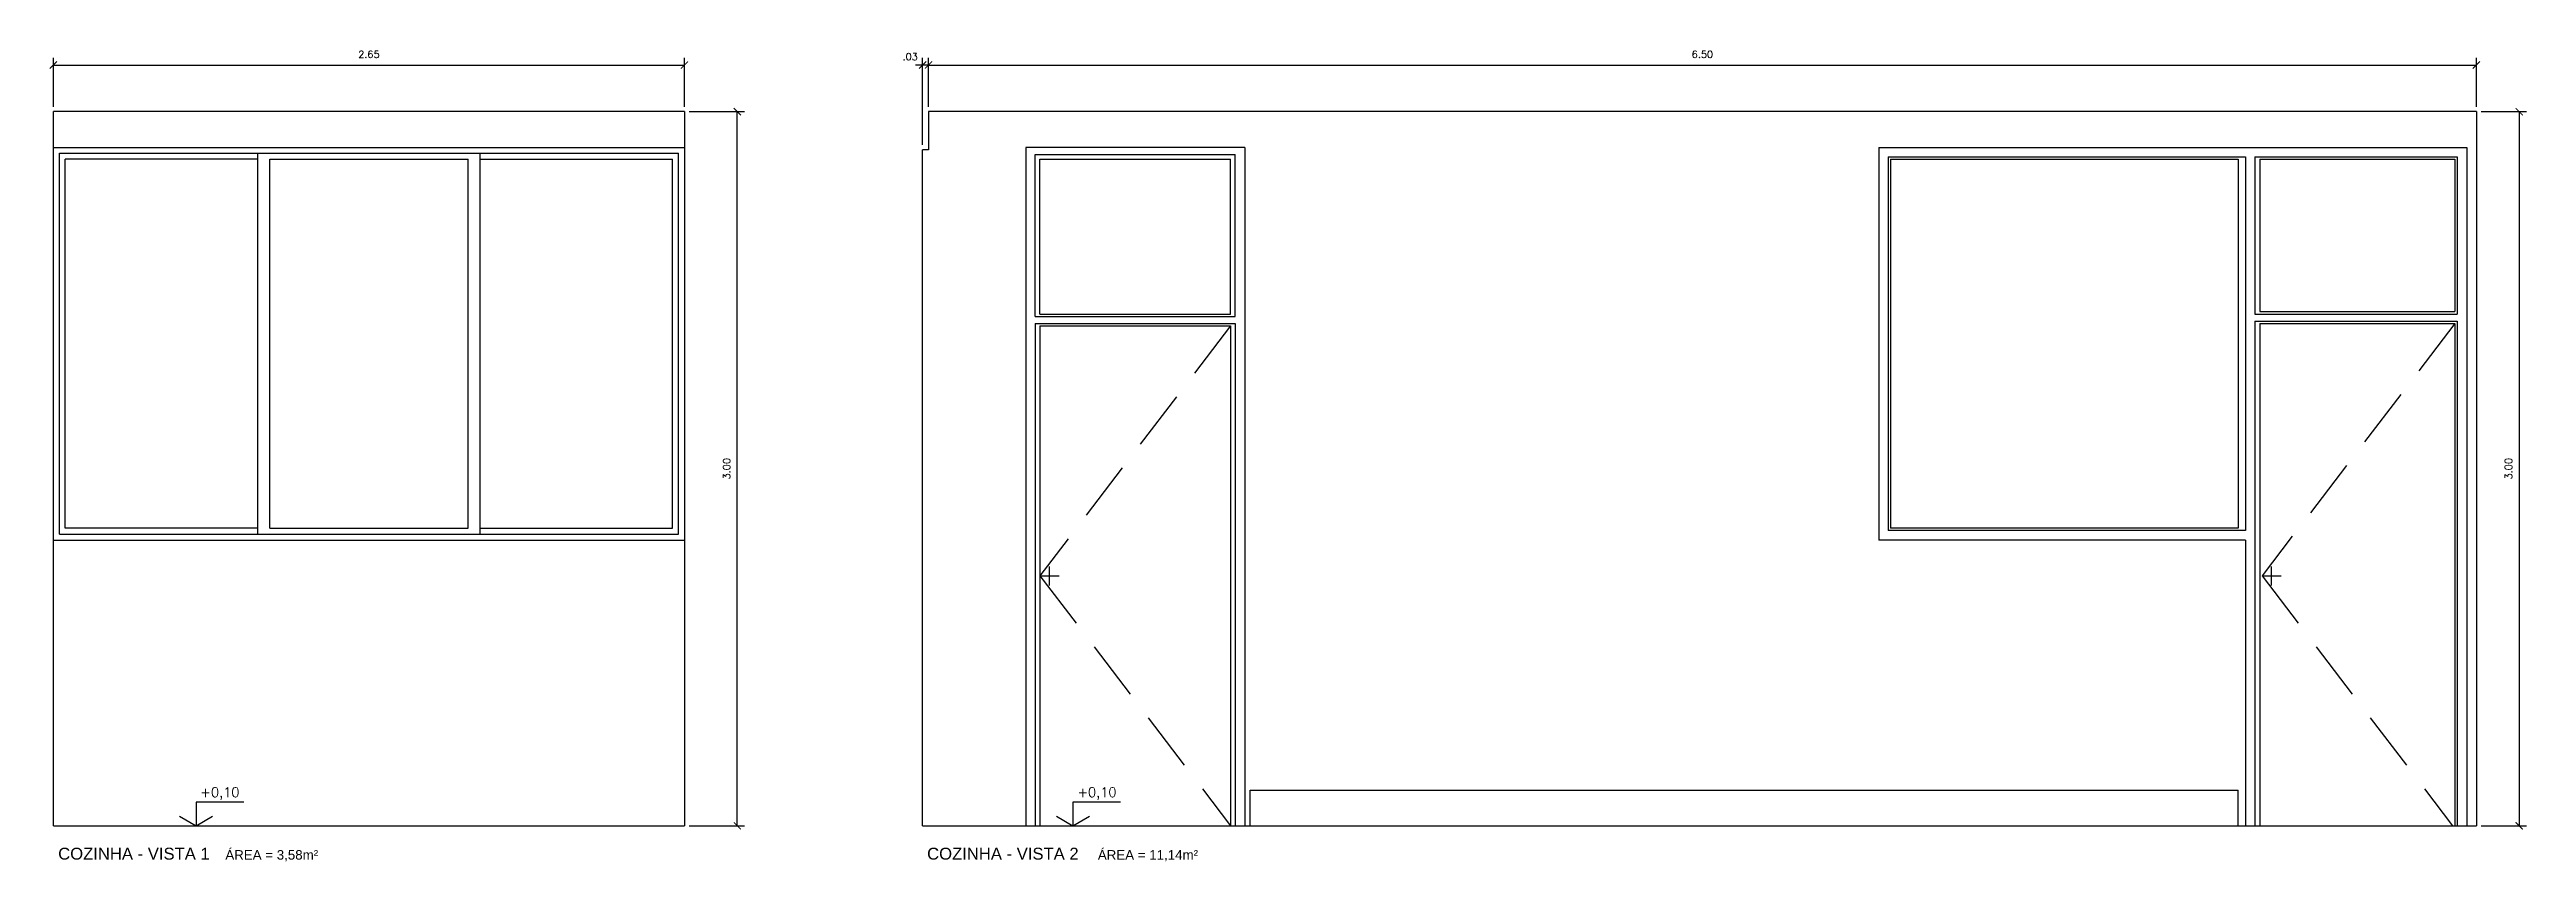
# Model space of a CAD drawing. Header units: millimetres. Extents: x 1 to 250, y 10 to 22.
# Drawn here: x 1.6 to 12.01, y 18.14 to 21.55 of the extents above; entities that cross this region are included whole.
import ezdxf

# ---------------------------------------------------------------- set-up
doc = ezdxf.new("R2010")
doc.units = ezdxf.units.MM
doc.linetypes.add('HIDDEN', pattern=[0.375, 0.25, -0.125])
for name, color, linetype in [('COTAS', 1, 'Continuous'), ('LPROJ', 7, 'HIDDEN'), ('LVISTA02', 1, 'Continuous'), ('NOTAS', 2, 'Continuous'), ('REVEST', 2, 'Continuous')]:
    doc.layers.add(name, color=color, linetype=linetype)
doc.styles.add('60-20', font='romans.shx', dxfattribs={"height": 0.03})
doc.styles.add('60-50', font='romans.shx', dxfattribs={"height": 0.075})
doc.styles.add('80-20', font='romans.shx', dxfattribs={"height": 0.04})
doc.styles.add('ARIAL', font='arial.ttf', dxfattribs={"height": 0.05})
doc.dimstyles.new('20', dxfattribs={"dimtxt": 0.1, "dimasz": 0.075, "dimexe": 0.075, "dimexo": 0.05, "dimgap": 0.075, "dimtad": 1, "dimzin": 4, "dimdsep": 46, "dimtxsty": '60-50', "dimblk1": 'ARCHTICK', "dimblk2": 'ARCHTICK', "dimsah": 1, "dimcen": 2.5, "dimclrt": 3, "dimadec": 0, "dimazin": 0, "dimtfac": 1, "dimtmove": 2, "dimatfit": 3, "dimldrblk": 'ARCHTICK', "dimfxl": 1, "dimarcsym": 0})

msp = doc.modelspace()

# ---------------------------------------------------------------- texts
at = {"layer": 'NOTAS', "color": 3, "style": '80-20'}
for p in [(2.238, 18.412), (5.921, 18.412)]:
    msp.add_text('+0,10', height=0.04, dxfattribs=at).set_placement(p)
at = {"layer": 'NOTAS', "style": 'ARIAL'}
for s, height, p in [('COZINHA - VISTA 1', 0.05, (1.641, 18.149)), ('ÁREA = 3,58m²', 0.04, (2.343, 18.149)), ('COZINHA - VISTA 2', 0.05, (5.29, 18.149)), ('ÁREA = 11,14m²', 0.04, (6.007, 18.149))]:
    msp.add_text(s, height=height, dxfattribs=at).set_placement(p)

# ---------------------------------------------------------------- blocks, each defined once
blk = doc.blocks.new('_ARCHTICK')
at = {"color": 0, "linetype": 'ByBlock', "const_width": 0.15}
blk.add_lwpolyline([(-0.5, -0.5), (0.5, 0.5)], dxfattribs=at)
blk = doc.blocks.new('*D15')
at = {"color": 0, "linetype": 'ByBlock'}
for p, q in [((4.291, 21.291), (4.523, 21.291)), ((4.493, 18.291), (4.493, 21.291)), ((4.291, 18.291), (4.523, 18.291))]:
    blk.add_line(p, q, dxfattribs=at)
at = {"layer": 'DEFPOINTS', "color": 0, "linetype": 'ByBlock'}
for p in [(4.271, 21.291), (4.493, 21.291), (4.271, 18.291)]:
    blk.add_point(p, dxfattribs=at)
at = {"color": 0, "linetype": 'ByBlock', "xscale": 0.03, "yscale": 0.03, "zscale": 0.03}
for p, rotation in [((4.493, 21.291), 90), ((4.493, 18.291), 270)]:
    blk.add_blockref('_ARCHTICK', p, dxfattribs=dict(at, rotation=rotation))
at = {"color": 3, "linetype": 'ByBlock', "insert": (4.448, 19.791), "char_height": 0.03, "attachment_point": 5, "rotation": 90, "style": '60-20'}
blk.add_mtext('3.00', dxfattribs=at)
blk = doc.blocks.new('*D16')
at = {"color": 0, "linetype": 'ByBlock'}
for p, q in [((1.621, 21.311), (1.621, 21.517)), ((1.621, 21.487), (4.271, 21.487)), ((4.271, 21.311), (4.271, 21.517))]:
    blk.add_line(p, q, dxfattribs=at)
at = {"layer": 'DEFPOINTS', "color": 0, "linetype": 'ByBlock'}
for p in [(4.271, 21.487), (1.621, 21.291), (4.271, 21.291)]:
    blk.add_point(p, dxfattribs=at)
at = {"color": 0, "linetype": 'ByBlock', "xscale": 0.03, "yscale": 0.03, "zscale": 0.03, "rotation": 180}
blk.add_blockref('_ARCHTICK', (1.621, 21.487), dxfattribs=at)
at = {"color": 0, "linetype": 'ByBlock', "xscale": 0.03, "yscale": 0.03, "zscale": 0.03}
blk.add_blockref('_ARCHTICK', (4.271, 21.487), dxfattribs=at)
at = {"color": 3, "linetype": 'ByBlock', "insert": (2.946, 21.532), "char_height": 0.03, "attachment_point": 5, "style": '60-20'}
blk.add_mtext('2.65', dxfattribs=at)
blk = doc.blocks.new('*D17')
at = {"color": 0, "linetype": 'ByBlock'}
for p, q in [((5.296, 21.311), (5.296, 21.517)), ((5.296, 21.487), (11.796, 21.487)), ((11.796, 21.311), (11.796, 21.517))]:
    blk.add_line(p, q, dxfattribs=at)
at = {"layer": 'DEFPOINTS', "color": 0, "linetype": 'ByBlock'}
for p in [(11.796, 21.487), (5.296, 21.291), (11.796, 21.291)]:
    blk.add_point(p, dxfattribs=at)
at = {"color": 0, "linetype": 'ByBlock', "xscale": 0.03, "yscale": 0.03, "zscale": 0.03, "rotation": 180}
blk.add_blockref('_ARCHTICK', (5.296, 21.487), dxfattribs=at)
at = {"color": 0, "linetype": 'ByBlock', "xscale": 0.03, "yscale": 0.03, "zscale": 0.03}
blk.add_blockref('_ARCHTICK', (11.796, 21.487), dxfattribs=at)
at = {"color": 3, "linetype": 'ByBlock', "insert": (8.546, 21.532), "char_height": 0.03, "attachment_point": 5, "style": '60-20'}
blk.add_mtext('6.50', dxfattribs=at)
blk = doc.blocks.new('*D18')
at = {"color": 0, "linetype": 'ByBlock'}
for p, q in [((5.271, 21.487), (5.241, 21.487)), ((5.271, 21.151), (5.271, 21.517)), ((5.296, 21.487), (5.271, 21.487)), ((5.296, 21.487), (5.271, 21.487)), ((5.296, 21.311), (5.296, 21.517)), ((5.296, 21.487), (5.326, 21.487))]:
    blk.add_line(p, q, dxfattribs=at)
at = {"layer": 'DEFPOINTS', "color": 0, "linetype": 'ByBlock'}
for p in [(5.271, 21.487), (5.296, 21.291), (5.271, 21.131)]:
    blk.add_point(p, dxfattribs=at)
at = {"color": 0, "linetype": 'ByBlock', "xscale": 0.03, "yscale": 0.03, "zscale": 0.03}
blk.add_blockref('_ARCHTICK', (5.271, 21.487), dxfattribs=at)
at = {"color": 0, "linetype": 'ByBlock', "xscale": 0.03, "yscale": 0.03, "zscale": 0.03, "rotation": 180}
blk.add_blockref('_ARCHTICK', (5.296, 21.487), dxfattribs=at)
at = {"color": 3, "linetype": 'ByBlock', "insert": (5.219, 21.522), "char_height": 0.03, "attachment_point": 5, "style": '60-20'}
blk.add_mtext('.03', dxfattribs=at)
blk = doc.blocks.new('*D19')
at = {"color": 0, "linetype": 'ByBlock'}
for p, q in [((11.816, 21.291), (12.006, 21.291)), ((11.976, 21.291), (11.976, 18.291)), ((11.816, 18.291), (12.006, 18.291))]:
    blk.add_line(p, q, dxfattribs=at)
at = {"layer": 'DEFPOINTS', "color": 0, "linetype": 'ByBlock'}
for p in [(11.796, 21.291), (11.796, 18.291), (11.976, 18.291)]:
    blk.add_point(p, dxfattribs=at)
at = {"color": 0, "linetype": 'ByBlock', "xscale": 0.03, "yscale": 0.03, "zscale": 0.03}
for p, rotation in [((11.976, 21.291), 90), ((11.976, 18.291), 270)]:
    blk.add_blockref('_ARCHTICK', p, dxfattribs=dict(at, rotation=rotation))
at = {"color": 3, "linetype": 'ByBlock', "insert": (11.931, 19.791), "char_height": 0.03, "attachment_point": 5, "rotation": 90, "style": '60-20'}
blk.add_mtext('3.00', dxfattribs=at)

# ---------------------------------------------------------------- dimensions: what is measured, and where the dimension line sits
at = {"layer": 'COTAS'}
for base, p1, p2, picture, middle in [((4.271, 21.487), (1.621, 21.291), (4.271, 21.291), '*D16', (2.946, 21.532)), ((11.796, 21.487), (5.296, 21.291), (11.796, 21.291), '*D17', (8.546, 21.532))]:
    dim = msp.add_linear_dim(base=base, p1=p1, p2=p2, dimstyle='20', override={"dimtxt": 0.02, "dimasz": 0.03, "dimexe": 0.03, "dimexo": 0.02, "dimgap": 0.03, "dimtxsty": '60-20'}, dxfattribs=at)
    dim.commit()
    dim.dimension.update_dxf_attribs({"geometry": picture, "text_midpoint": middle})
dim = msp.add_linear_dim(base=(5.271306179, 21.487349858), p1=(5.296306179, 21.29086578), p2=(5.271306179, 21.130865775), dimstyle='20', override={"dimtxt": 0.02, "dimasz": 0.03, "dimexe": 0.03, "dimexo": 0.02, "dimgap": 0.03, "dimtxsty": '60-20'}, dxfattribs=at)
dim.commit()
dim.dimension.update_dxf_attribs({"geometry": '*D18', "text_midpoint": (5.219078436, 21.521589575), "dimtype": 160})
for base, p1, p2, picture, middle in [((4.493, 21.291), (4.271, 18.291), (4.271, 21.291), '*D15', (4.448, 19.791)), ((11.976, 18.291), (11.796, 21.291), (11.796, 18.291), '*D19', (11.931, 19.791))]:
    dim = msp.add_linear_dim(base=base, p1=p1, p2=p2, angle=90, dimstyle='20', override={"dimtxt": 0.02, "dimasz": 0.03, "dimexe": 0.03, "dimexo": 0.02, "dimgap": 0.03, "dimtxsty": '60-20'}, dxfattribs=at)
    dim.commit()
    dim.dimension.update_dxf_attribs({"geometry": picture, "text_midpoint": middle})

# ---------------------------------------------------------------- linework, layer by layer
at = {"layer": 'LPROJ'}
for p, q in [((6.564, 20.391), (5.764, 19.341)), ((11.706, 20.401), (10.896, 19.341)), ((5.764, 19.341), (6.564, 18.291)), ((10.896, 19.341), (11.696, 18.291))]:
    msp.add_line(p, q, dxfattribs=at)
at = {"layer": 'LVISTA02'}
for p, q in [((1.621, 21.141), (4.271, 21.141)), ((1.646, 19.516), (1.646, 21.116)), ((1.646, 21.116), (4.246, 21.116)), ((2.48, 19.516), (2.48, 21.116)), ((3.413, 19.516), (3.413, 21.116)), ((4.246, 19.516), (4.246, 21.116)), ((5.704, 21.141), (5.704, 18.291)), ((6.624, 21.141), (5.704, 21.141)), ((6.624, 21.141), (6.624, 18.291)), ((9.286, 21.141), (9.286, 19.491)), ((9.286, 21.141), (10.826, 21.141)), ((10.826, 21.141), (11.756, 21.141)), ((11.756, 21.141), (11.756, 18.291)), ((1.671, 19.541), (1.671, 21.091)), ((2.48, 21.091), (1.671, 21.091)), ((2.53, 19.541), (2.53, 21.091)), ((2.53, 21.091), (3.363, 21.091)), ((3.363, 19.541), (3.363, 21.091)), ((3.413, 21.091), (4.221, 21.091)), ((4.221, 19.541), (4.221, 21.091)), ((5.744, 20.431), (5.744, 21.111)), ((5.744, 21.111), (6.584, 21.111)), ((5.764, 20.441), (5.764, 21.091)), ((5.764, 21.091), (6.564, 21.091)), ((6.564, 20.441), (6.564, 21.091)), ((6.584, 20.431), (6.584, 21.111)), ((9.326, 21.101), (9.326, 19.531)), ((9.326, 21.101), (10.826, 21.101)), ((9.336, 21.091), (10.796, 21.091)), ((9.336, 21.091), (9.336, 19.541)), ((10.796, 21.091), (10.796, 19.541)), ((10.826, 21.101), (10.826, 19.531)), ((10.866, 21.101), (11.716, 21.101)), ((10.866, 21.101), (10.866, 20.441)), ((10.886, 21.091), (11.706, 21.091)), ((10.886, 21.091), (10.886, 20.451)), ((11.706, 21.091), (11.706, 20.451)), ((11.716, 21.101), (11.716, 20.441)), ((5.744, 20.431), (6.584, 20.431)), ((5.744, 20.401), (5.744, 18.291)), ((5.744, 20.401), (6.584, 20.401)), ((5.764, 20.441), (6.564, 20.441)), ((5.764, 20.391), (5.764, 18.291)), ((5.764, 20.391), (6.564, 20.391)), ((6.564, 20.391), (6.564, 18.291)), ((6.584, 20.401), (6.584, 18.291)), ((10.866, 20.441), (11.716, 20.441)), ((10.866, 20.411), (11.716, 20.411)), ((10.866, 20.411), (10.866, 18.291)), ((10.886, 20.451), (11.706, 20.451)), ((10.886, 20.401), (11.706, 20.401)), ((10.886, 20.401), (10.886, 18.291)), ((11.706, 20.401), (11.706, 18.291)), ((11.716, 20.411), (11.716, 18.291)), ((1.621, 19.491), (4.271, 19.491)), ((1.646, 19.516), (4.246, 19.516)), ((2.48, 19.541), (1.671, 19.541)), ((2.53, 19.541), (3.363, 19.541)), ((3.413, 19.541), (4.221, 19.541)), ((10.826, 19.491), (9.286, 19.491)), ((10.826, 19.531), (9.326, 19.531)), ((10.796, 19.541), (9.336, 19.541)), ((10.826, 19.491), (10.826, 18.291)), ((6.646, 18.291), (6.646, 18.441)), ((6.646, 18.441), (10.796, 18.441)), ((10.796, 18.291), (10.796, 18.441))]:
    msp.add_line(p, q, dxfattribs=at)
at = {"layer": 'NOTAS'}
for p, q in [((5.804, 19.301), (5.804, 19.381)), ((10.936, 19.301), (10.936, 19.381)), ((5.764, 19.341), (5.844, 19.341)), ((10.896, 19.341), (10.976, 19.341))]:
    msp.add_line(p, q, dxfattribs=at)
at = {"layer": 'NOTAS', "color": 3}
for points in [[(2.15, 18.331), (2.22, 18.291), (2.289, 18.331)], [(5.833, 18.331), (5.902, 18.291), (5.972, 18.331)]]:
    msp.add_lwpolyline(points, dxfattribs=at)
at = {"layer": 'NOTAS'}
for points in [[(2.42, 18.391), (2.22, 18.391), (2.22, 18.291)], [(6.102, 18.391), (5.902, 18.391), (5.902, 18.291)]]:
    msp.add_lwpolyline(points, dxfattribs=at)
at = {"layer": 'REVEST'}
for p, q in [((1.621, 18.291), (1.621, 21.291)), ((4.271, 21.291), (1.621, 21.291)), ((4.271, 21.291), (4.271, 18.291)), ((11.796, 21.291), (5.296, 21.291)), ((5.296, 21.291), (5.296, 21.131)), ((11.796, 21.291), (11.796, 18.291)), ((5.296, 21.131), (5.271, 21.131)), ((5.271, 18.291), (5.271, 21.131)), ((1.621, 18.291), (4.271, 18.291)), ((5.271, 18.291), (11.796, 18.291))]:
    msp.add_line(p, q, dxfattribs=at)

msp.set_redraw_order([(e.dxf.handle, doc.entitydb.next_handle()) for e in msp.query("TEXT MTEXT ATTDEF DIMENSION ARC_DIMENSION")])  # texts and dimensions are drawn at this point

doc.saveas('drawing.dxf')
